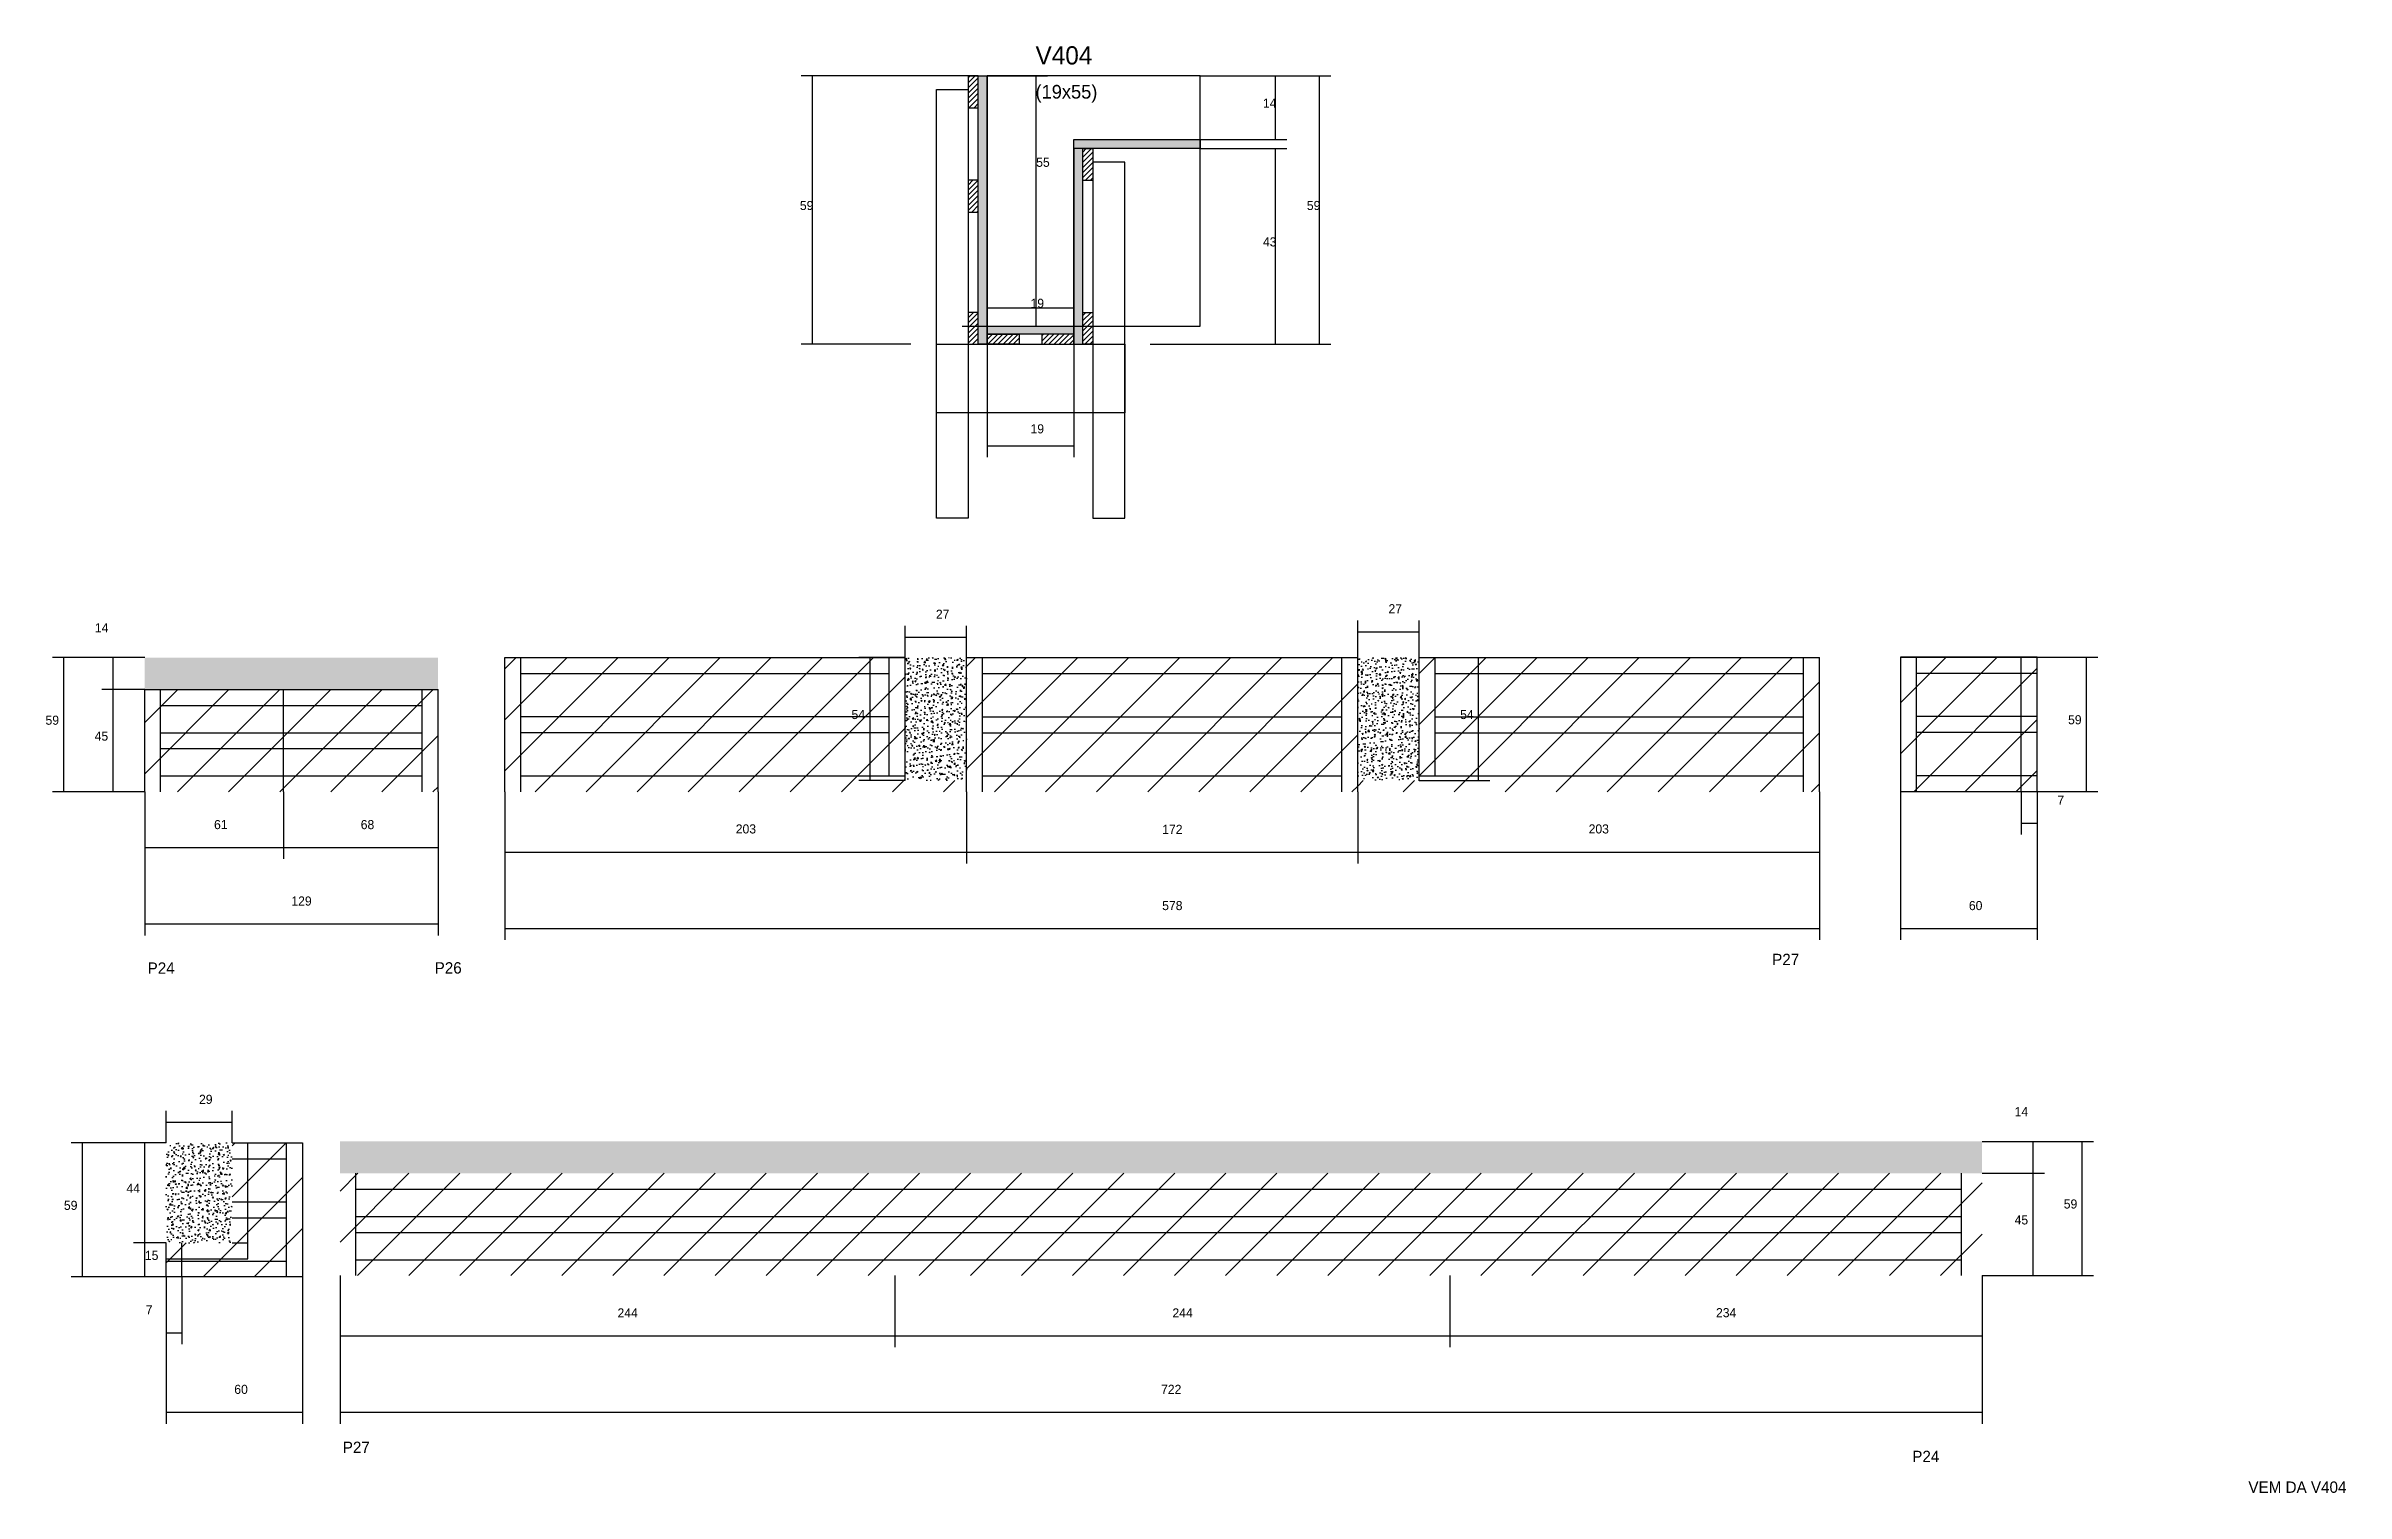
# Model space of a CAD drawing. Header units: metres. Extents: x -65046 to 21926, y -45195 to 1016.
# Drawn here: x 4365 to 5376, y -7223 to -6587 of the extents above; entities that cross this region are included whole.
import ezdxf

# ---------------------------------------------------------------- set-up
doc = ezdxf.new("R2010")
doc.units = ezdxf.units.M
for name, color, linetype in [('CONCRETO', 251, 'Continuous'), ('COTA', 241, 'Continuous'), ('Hachura', 253, 'Continuous'), ('Madeira', 126, 'Continuous'), ('NOMENCLATURA', 7, 'Continuous'), ('Painéis', 200, 'Continuous'), ('REAPROVEITAMENTO', 251, 'Continuous'), ('SARR_2.2x7', 40, 'Continuous'), ('SARR_3.5x7', 81, 'Continuous'), ('Texto Seção', 7, 'Continuous')]:
    doc.layers.add(name, color=color, linetype=linetype)

msp = doc.modelspace()

# ---------------------------------------------------------------- texts
at = {"layer": 'COTA'}
for s, p in [('14', (4900, -6614)), ('55', (4800.3, -6640)), ('59', (4696.4, -6659)), ('59', (4919.3, -6659)), ('43', (4900, -6675)), ('19', (4797.8, -6702)), ('19', (4797.8, -6757.2)), ('27', (4756.2, -6838.7)), ('27', (4955.2, -6836.3)), ('14', (4386.4, -6844.7)), ('59', (4364.7, -6885.3)), ('54', (4719.1, -6882.8)), ('54', (4986.7, -6882.8)), ('59', (5254, -6885.1)), ('45', (4386.3, -6892.3)), ('7', (5249.3, -6920.5)), ('61', (4438.8, -6931.2)), ('68', (4503.3, -6931.2)), ('203', (4668.2, -6933.1)), ('172', (4855.7, -6933.3)), ('203', (5043.2, -6933.1)), ('129', (4472.8, -6964.8)), ('578', (4855.7, -6966.8)), ('60', (5210.4, -6966.8)), ('29', (4432.2, -7052)), ('14', (5230.5, -7057.4)), ('44', (4400.3, -7091.1)), ('59', (4372.8, -7098.6)), ('59', (5252.1, -7098)), ('45', (5230.5, -7105)), ('15', (4408.4, -7120.6)), ('7', (4408.8, -7144.5)), ('244', (4616.2, -7145.9)), ('244', (4860.2, -7145.9)), ('234', (5099.2, -7145.8)), ('60', (4447.7, -7179.5)), ('722', (4855.2, -7179.5))]:
    msp.add_text(s, height=4, dxfattribs=at).set_placement(p)
at = {"layer": 'NOMENCLATURA'}
for s, p in [('P27', (5123.9, -6991)), ('P24', (4409.6, -6994.8)), ('P26', (4535.8, -6994.7)), ('P27', (4495.4, -7205.5)), ('P24', (5185.5, -7209.5))]:
    msp.add_text(s, height=5, dxfattribs=at).set_placement(p)
at = {"layer": 'Texto Seção'}
for s, height, p in [('V404', 8, (4800, -6595)), ('(19x55)', 6, (4800, -6610)), ('VEM DA V404', 5, (5333.3, -7223))]:
    msp.add_text(s, height=height, dxfattribs=at).set_placement(p)

# ---------------------------------------------------------------- hatches: boundary and pattern name
at = {"layer": 'COTA'}
h = msp.add_hatch(dxfattribs=at)
h.set_pattern_fill('AR-CONC', scale=0.03)
h.paths.add_polyline_path([(4537.3, -6855.8), (4408.3, -6855.8), (4408.3, -6855.8), (4408.3, -6869.8), (4408.3, -6869.8), (4537.3, -6869.8), (4537.3, -6869.8), (4537.3, -6855.8)])
h = msp.add_hatch(dxfattribs=at)
h.set_pattern_fill('AR-CONC', scale=0.03)
h.paths.add_polyline_path([(4769.7, -6855.8), (4742.7, -6855.8), (4742.7, -6909.8), (4769.7, -6909.8)])
h = msp.add_hatch(dxfattribs=at)
h.set_pattern_fill('AR-CONC', scale=0.03)
h.paths.add_polyline_path([(4968.7, -6858), (4968.7, -6855.8), (4941.7, -6855.8), (4941.7, -6909.8), (4968.7, -6909.8)])
h = msp.add_hatch(dxfattribs=at)
h.set_pattern_fill('AR-CONC', scale=0.03)
h.paths.add_polyline_path([(5216.2, -7068.5), (5216.2, -7082.5), (5216.2, -7082.5), (4494.2, -7082.5), (4494.2, -7082.5), (4494.2, -7068.5), (4494.2, -7068.5), (5216.2, -7068.5)])
h = msp.add_hatch(dxfattribs=at)
h.set_pattern_fill('AR-CONC', scale=0.03)
h.paths.add_polyline_path([(4446.7, -7069.1), (4417.7, -7069.1), (4417.7, -7113.1), (4446.7, -7113.1)])
at = {"layer": 'Hachura'}
h = msp.add_hatch(dxfattribs=at)
h.set_pattern_fill('ANSI31', scale=0.5)
h.paths.add_polyline_path([(4770.4, -6614), (4774.8, -6614), (4774.8, -6614), (4774.8, -6600), (4774.8, -6600), (4770.4, -6600), (4770.4, -6600), (4770.4, -6614)])
h = msp.add_hatch(color=8, dxfattribs=at)
h.dxf.hatch_style = 1
h.paths.add_polyline_path([(4774.8, -6600), (4778.8, -6600), (4778.8, -6600), (4778.8, -6718), (4778.8, -6718), (4774.8, -6718), (4774.8, -6718), (4774.8, -6600)])
h = msp.add_hatch(color=8, dxfattribs=at)
h.dxf.hatch_style = 1
h.paths.add_polyline_path([(4816.8, -6632), (4816.8, -6628), (4816.8, -6628), (4872.4, -6628), (4872.4, -6628), (4872.4, -6632), (4872.4, -6632), (4816.8, -6632)])
h = msp.add_hatch(color=8, dxfattribs=at)
h.dxf.hatch_style = 1
h.paths.add_polyline_path([(4820.8, -6632), (4816.8, -6632), (4816.8, -6632), (4816.8, -6718), (4816.8, -6718), (4820.8, -6718), (4820.8, -6718), (4820.8, -6632)])
h = msp.add_hatch(dxfattribs=at)
h.set_pattern_fill('ANSI31', scale=0.5)
h.paths.add_polyline_path([(4825.2, -6646), (4820.8, -6646), (4820.8, -6646), (4820.8, -6632), (4820.8, -6632), (4825.2, -6632), (4825.2, -6632), (4825.2, -6646)])
h = msp.add_hatch(dxfattribs=at)
h.set_pattern_fill('ANSI31', scale=0.5)
h.paths.add_polyline_path([(4770.4, -6659.9), (4774.8, -6659.9), (4774.8, -6659.9), (4774.8, -6645.9), (4774.8, -6645.9), (4770.4, -6645.9), (4770.4, -6645.9), (4770.4, -6659.9)])
h = msp.add_hatch(dxfattribs=at)
h.set_pattern_fill('ANSI31', scale=0.5)
h.paths.add_polyline_path([(4770.4, -6718), (4774.8, -6718), (4774.8, -6718), (4774.8, -6704), (4774.8, -6704), (4770.4, -6704), (4770.4, -6704), (4770.4, -6718)])
h = msp.add_hatch(dxfattribs=at)
h.set_pattern_fill('ANSI31', scale=0.5)
h.paths.add_polyline_path([(4825.2, -6718), (4820.8, -6718), (4820.8, -6718), (4820.8, -6704), (4820.8, -6704), (4825.2, -6704), (4825.2, -6704), (4825.2, -6718)])
h = msp.add_hatch(color=8, dxfattribs=at)
h.dxf.hatch_style = 1
h.paths.add_polyline_path([(4778.8, -6713.6), (4778.8, -6710), (4778.8, -6710), (4816.8, -6710), (4816.8, -6710), (4816.8, -6713.6), (4816.8, -6713.6), (4778.8, -6713.6)])
h = msp.add_hatch(dxfattribs=at)
h.set_pattern_fill('ANSI31', scale=0.5)
h.paths.add_polyline_path([(4778.8, -6718), (4778.8, -6713.6), (4778.8, -6713.6), (4792.8, -6713.6), (4792.8, -6713.6), (4792.8, -6718), (4792.8, -6718), (4778.8, -6718)])
h = msp.add_hatch(dxfattribs=at)
h.set_pattern_fill('ANSI31', scale=0.5)
h.paths.add_polyline_path([(4816.8, -6718), (4816.8, -6713.6), (4816.8, -6713.6), (4802.8, -6713.6), (4802.8, -6713.6), (4802.8, -6718), (4802.8, -6718), (4816.8, -6718)])
at = {"layer": 'REAPROVEITAMENTO'}
h = msp.add_hatch(dxfattribs=at)
h.set_pattern_fill('ANSI31', scale=5)
h.paths.add_polyline_path([(4769.7, -6909.8), (4742.7, -6909.8), (4742.7, -6909.8), (4742.7, -6855.8), (4742.7, -6855.8), (4566.7, -6855.8), (4566.7, -6855.8), (4566.7, -6914.8), (4566.7, -6914.8), (4769.7, -6914.8), (4769.7, -6914.8), (4769.7, -6909.8)])
h = msp.add_hatch(dxfattribs=at)
h.set_pattern_fill('ANSI31', scale=5)
h.paths.add_polyline_path([(4941.7, -6914.8), (4941.7, -6855.8), (4941.7, -6855.8), (4769.7, -6855.8), (4769.7, -6855.8), (4769.7, -6914.8), (4769.7, -6914.8), (4941.7, -6914.8)])
h = msp.add_hatch(dxfattribs=at)
h.set_pattern_fill('ANSI31', scale=5)
h.paths.add_polyline_path([(4968.7, -6909.8), (4941.7, -6909.8), (4941.7, -6909.8), (4941.7, -6914.8), (4941.7, -6914.8), (5144.7, -6914.8), (5144.7, -6914.8), (5144.7, -6855.8), (5144.7, -6855.8), (4968.7, -6855.8), (4968.7, -6855.8), (4968.7, -6909.8)])
h = msp.add_hatch(dxfattribs=at)
h.set_pattern_fill('ANSI31', scale=5)
h.paths.add_polyline_path([(5240.4, -6914.6), (5240.4, -6855.6), (5240.4, -6855.6), (5180.4, -6855.6), (5180.4, -6855.6), (5180.4, -6914.6), (5180.4, -6914.6), (5240.4, -6914.6)])
h = msp.add_hatch(dxfattribs=at)
h.set_pattern_fill('ANSI31', scale=5)
h.paths.add_polyline_path([(4537.3, -6914.8), (4537.3, -6869.8), (4537.3, -6869.8), (4408.3, -6869.8), (4408.3, -6869.8), (4408.3, -6914.8), (4408.3, -6914.8), (4537.3, -6914.8)])
h = msp.add_hatch(dxfattribs=at)
h.set_pattern_fill('ANSI31', scale=5)
h.paths.add_polyline_path([(4446.7, -7069.1), (4446.7, -7113.1), (4446.7, -7113.1), (4417.7, -7113.1), (4417.7, -7113.1), (4417.7, -7128.1), (4417.7, -7128.1), (4477.7, -7128.1), (4477.7, -7128.1), (4477.7, -7069.1), (4477.7, -7069.1), (4446.7, -7069.1)])
h = msp.add_hatch(dxfattribs=at)
h.set_pattern_fill('ANSI31', scale=5)
h.paths.add_polyline_path([(5216.2, -7127.5), (5216.2, -7082.5), (5216.2, -7082.5), (4494.2, -7082.5), (4494.2, -7082.5), (4494.2, -7127.5), (4494.2, -7127.5), (5216.2, -7127.5)])

# ---------------------------------------------------------------- linework, layer by layer
at = {"layer": 'CONCRETO'}
for points in [[(4872.4, -6628), (4872.4, -6600), (4778.8, -6600), (4778.8, -6628), (4778.8, -6628), (4778.8, -6710), (4816.8, -6710), (4816.8, -6628)], [(4778.8, -6710), (4872.4, -6710), (4872.4, -6600), (4778.8, -6600)]]:
    msp.add_lwpolyline(points, close=True, dxfattribs=at)
at = {"layer": 'COTA'}
for p, q in [((4770.4, -6600), (4696.9, -6600)), ((4701.9, -6718), (4701.9, -6600)), ((4770.4, -6600), (4805.3, -6600)), ((4800.3, -6710), (4800.3, -6600)), ((4872.4, -6600), (4929.8, -6600)), ((4872.4, -6600), (4910.5, -6600)), ((4905.5, -6628), (4905.5, -6600)), ((4924.8, -6718), (4924.8, -6600)), ((4872.4, -6628), (4910.5, -6628)), ((4872.4, -6632), (4910.5, -6632)), ((4905.5, -6718), (4905.5, -6632)), ((4778.8, -6718), (4778.8, -6697)), ((4778.8, -6702), (4816.8, -6702)), ((4816.8, -6718), (4816.8, -6697)), ((4767.8, -6710), (4805.3, -6710)), ((4745.2, -6718), (4696.9, -6718)), ((4778.8, -6718), (4778.8, -6767.7)), ((4816.8, -6718), (4816.8, -6767.7)), ((4850.4, -6718), (4929.8, -6718)), ((4850.4, -6718), (4910.5, -6718)), ((4778.8, -6762.7), (4816.8, -6762.7)), ((4742.7, -6855.8), (4742.7, -6841.8)), ((4769.7, -6855.8), (4769.7, -6841.8)), ((4941.7, -6855.8), (4941.7, -6839.4)), ((4941.7, -6844.4), (4968.7, -6844.4)), ((4968.7, -6855.8), (4968.7, -6839.4)), ((4408.3, -6855.8), (4367.8, -6855.8)), ((4372.8, -6914.8), (4372.8, -6855.8)), ((4408.3, -6855.8), (4389.4, -6855.8)), ((4394.4, -6869.8), (4394.4, -6855.8)), ((4742.7, -6855.8), (4722.3, -6855.8)), ((4727.3, -6909.8), (4727.3, -6855.8)), ((4742.7, -6846.8), (4769.7, -6846.8)), ((4968.7, -6855.8), (4999.8, -6855.8)), ((4994.8, -6909.8), (4994.8, -6855.8)), ((5240.4, -6855.6), (5267.1, -6855.6)), ((5262.1, -6914.6), (5262.1, -6855.6)), ((4408.3, -6869.8), (4389.4, -6869.8)), ((4408.3, -6869.8), (4389.4, -6869.8)), ((4394.4, -6914.8), (4394.4, -6869.8)), ((4408.3, -6914.8), (4367.8, -6914.8)), ((4408.3, -6914.8), (4389.4, -6914.8)), ((4408.3, -6914.8), (4408.3, -6944.3)), ((4408.3, -6914.8), (4408.3, -6977.9)), ((4469.3, -6914.8), (4469.3, -6944.3)), ((4469.3, -6914.8), (4469.3, -6944.3)), ((4537.3, -6914.8), (4537.3, -6944.3)), ((4537.3, -6914.8), (4537.3, -6977.9)), ((4566.7, -6914.8), (4566.7, -6946.3)), ((4566.7, -6914.8), (4566.7, -6979.9)), ((4742.7, -6909.8), (4722.3, -6909.8)), ((4769.7, -6914.8), (4769.7, -6946.3)), ((4769.7, -6914.8), (4769.7, -6946.3)), ((4941.7, -6914.8), (4941.7, -6946.3)), ((4941.7, -6914.8), (4941.7, -6946.3)), ((4968.7, -6909.8), (4999.8, -6909.8)), ((5144.7, -6914.8), (5144.7, -6946.3)), ((5144.7, -6914.8), (5144.7, -6979.9)), ((5180.4, -6914.6), (5180.4, -6979.9)), ((5233.4, -6914.6), (5233.4, -6933.6)), ((5240.4, -6914.6), (5240.4, -6933.6)), ((5240.4, -6914.6), (5267.1, -6914.6)), ((5240.4, -6914.6), (5240.4, -6979.9)), ((5233.4, -6928.6), (5240.4, -6928.6)), ((4408.3, -6939.3), (4469.3, -6939.3)), ((4469.3, -6939.3), (4537.3, -6939.3)), ((4566.7, -6941.3), (4769.7, -6941.3)), ((4769.7, -6941.3), (4941.7, -6941.3)), ((4941.7, -6941.3), (5144.7, -6941.3)), ((4408.3, -6972.9), (4537.3, -6972.9)), ((4566.7, -6974.9), (5144.7, -6974.9)), ((5180.4, -6974.9), (5240.4, -6974.9)), ((4417.7, -7069.1), (4417.7, -7055.1)), ((4446.7, -7069.1), (4446.7, -7055.1)), ((4417.7, -7060.1), (4446.7, -7060.1)), ((5216.2, -7068.5), (5243.6, -7068.5)), ((5216.2, -7068.5), (5265.2, -7068.5)), ((5238.6, -7082.5), (5238.6, -7068.5)), ((5260.2, -7127.5), (5260.2, -7068.5)), ((4417.7, -7069.1), (4376, -7069.1)), ((4381, -7128.1), (4381, -7069.1)), ((4417.7, -7069.1), (4403.4, -7069.1)), ((4408.4, -7113.1), (4408.4, -7069.1)), ((5216.2, -7082.5), (5243.6, -7082.5)), ((5216.2, -7082.5), (5243.6, -7082.5)), ((5238.6, -7127.5), (5238.6, -7082.5)), ((4417.7, -7113.1), (4403.4, -7113.1)), ((4417.7, -7113.1), (4403.4, -7113.1)), ((4408.4, -7128.1), (4408.4, -7113.1)), ((4417.7, -7128.1), (4376, -7128.1)), ((4417.7, -7128.1), (4403.4, -7128.1)), ((4417.7, -7128.1), (4417.7, -7157.6)), ((4417.7, -7128.1), (4417.7, -7192.6)), ((4424.7, -7128.1), (4424.7, -7157.6)), ((4477.7, -7128.1), (4477.7, -7192.6)), ((4494.2, -7127.5), (4494.2, -7159)), ((4494.2, -7127.5), (4494.2, -7192.6)), ((4738.2, -7127.5), (4738.2, -7159)), ((4738.2, -7127.5), (4738.2, -7159)), ((4982.2, -7127.5), (4982.2, -7159)), ((4982.2, -7127.5), (4982.2, -7159)), ((5216.2, -7127.5), (5216.2, -7159)), ((5216.2, -7127.5), (5216.2, -7192.6)), ((5216.2, -7127.5), (5243.6, -7127.5)), ((5216.2, -7127.5), (5265.2, -7127.5)), ((4417.7, -7152.6), (4424.7, -7152.6)), ((4494.2, -7154), (4738.2, -7154)), ((4738.2, -7154), (4982.2, -7154)), ((4982.2, -7154), (5216.2, -7154)), ((4417.7, -7187.6), (4477.7, -7187.6)), ((4494.2, -7187.6), (5216.2, -7187.6))]:
    msp.add_line(p, q, dxfattribs=at)
at = {"layer": 'Madeira'}
for points in [[(4770.4, -6614), (4774.8, -6614), (4774.8, -6600), (4770.4, -6600)], [(4825.2, -6646), (4820.8, -6646), (4820.8, -6632), (4825.2, -6632)], [(4770.4, -6659.9), (4774.8, -6659.9), (4774.8, -6645.9), (4770.4, -6645.9)], [(4770.4, -6718), (4774.8, -6718), (4774.8, -6704), (4770.4, -6704)], [(4825.2, -6718), (4820.8, -6718), (4820.8, -6704), (4825.2, -6704)], [(4778.8, -6718), (4778.8, -6713.6), (4792.8, -6713.6), (4792.8, -6718)], [(4816.8, -6718), (4816.8, -6713.6), (4802.8, -6713.6), (4802.8, -6718)]]:
    msp.add_lwpolyline(points, close=True, dxfattribs=at)
at = {"layer": 'Painéis'}
for p, q in [((4778.8, -6718), (4778.8, -6600)), ((4816.8, -6628), (4872.4, -6628)), ((4816.8, -6632), (4816.8, -6628)), ((4816.8, -6718), (4816.8, -6632)), ((4816.8, -6718), (4816.8, -6632)), ((4872.4, -6632), (4872.4, -6628)), ((4778.8, -6710), (4816.8, -6710)), ((4778.8, -6713.6), (4778.8, -6710)), ((4816.8, -6713.6), (4816.8, -6710)), ((4566.7, -6855.8), (4742.7, -6855.8)), ((4566.7, -6914.8), (4566.7, -6855.8)), ((4742.7, -6909.8), (4742.7, -6855.8)), ((4769.7, -6855.8), (4941.7, -6855.8)), ((4769.7, -6914.8), (4769.7, -6855.8)), ((4941.7, -6914.8), (4941.7, -6855.8)), ((4968.7, -6855.8), (5144.7, -6855.8)), ((4968.7, -6909.8), (4968.7, -6855.8)), ((5144.7, -6914.8), (5144.7, -6855.8)), ((5180.4, -6855.6), (5240.4, -6855.6)), ((5240.4, -6914.6), (5240.4, -6855.6)), ((4408.3, -6869.8), (4537.3, -6869.8)), ((4408.3, -6914.8), (4408.3, -6869.8)), ((4469.3, -6914.8), (4469.3, -6869.8)), ((4537.3, -6914.8), (4537.3, -6869.8))]:
    msp.add_line(p, q, dxfattribs=at)
for points in [[(4774.8, -6600), (4778.8, -6600), (4778.8, -6718), (4774.8, -6718)], [(4816.8, -6632), (4816.8, -6628), (4872.4, -6628), (4872.4, -6632)], [(4820.8, -6632), (4816.8, -6632), (4816.8, -6718), (4820.8, -6718)], [(4778.8, -6713.6), (4778.8, -6710), (4816.8, -6710), (4816.8, -6713.6)], [(5180.4, -6914.6), (5240.4, -6914.6), (5240.4, -6855.6), (5180.4, -6855.6)]]:
    msp.add_lwpolyline(points, close=True, dxfattribs=at)
msp.add_lwpolyline([(4446.7, -7069.1), (4477.7, -7069.1), (4477.7, -7128.1), (4417.7, -7128.1), (4417.7, -7113.1)], dxfattribs=at)
at = {"layer": 'SARR_2.2x7'}
for p, q in [((4573.7, -6914.8), (4573.7, -6855.8)), ((4735.7, -6907.8), (4735.7, -6855.8)), ((4776.7, -6914.8), (4776.7, -6855.8)), ((4934.7, -6914.8), (4934.7, -6855.8)), ((4975.7, -6907.8), (4975.7, -6855.8)), ((5137.7, -6914.8), (5137.7, -6855.8)), ((5187.4, -6914.6), (5187.4, -6855.6)), ((5233.4, -6914.6), (5233.4, -6855.6)), ((4573.7, -6862.8), (4735.7, -6862.8)), ((4776.7, -6862.8), (4934.7, -6862.8)), ((4975.7, -6862.8), (5137.7, -6862.8)), ((5187.4, -6862.6), (5240.4, -6862.6)), ((4415.3, -6914.8), (4415.3, -6869.8)), ((4415.3, -6876.8), (4469.3, -6876.8)), ((4469.3, -6876.8), (4530.3, -6876.8)), ((4530.3, -6914.8), (4530.3, -6869.8)), ((4573.7, -6881.7), (4735.7, -6881.7)), ((4776.7, -6881.8), (4934.7, -6881.8)), ((4975.7, -6881.8), (5137.7, -6881.8)), ((5187.4, -6881.6), (5240.4, -6881.6)), ((4415.3, -6888.8), (4469.3, -6888.8)), ((4415.3, -6895.8), (4469.3, -6895.8)), ((4469.3, -6888.8), (4530.3, -6888.8)), ((4469.3, -6895.8), (4530.3, -6895.8)), ((4573.7, -6888.7), (4735.7, -6888.7)), ((4776.7, -6888.8), (4934.7, -6888.8)), ((4975.7, -6888.8), (5137.7, -6888.8)), ((5187.4, -6888.6), (5240.4, -6888.6)), ((4415.3, -6907.8), (4469.3, -6907.8)), ((4469.3, -6907.8), (4530.3, -6907.8)), ((4573.7, -6907.8), (4742.7, -6907.8)), ((4776.7, -6907.8), (4934.7, -6907.8)), ((4968.7, -6907.8), (5137.7, -6907.8)), ((5187.4, -6907.6), (5240.4, -6907.6)), ((4446.7, -7076.1), (4470.7, -7076.1)), ((4453.7, -7113.1), (4453.7, -7069.1)), ((4470.7, -7128.1), (4470.7, -7069.1)), ((4501.2, -7127.5), (4501.2, -7082.5)), ((5207.2, -7127.5), (5207.2, -7082.5)), ((4446.7, -7095.1), (4470.7, -7095.1)), ((4501.2, -7089.5), (4738.2, -7089.5)), ((4738.2, -7089.5), (4982.2, -7089.5)), ((4982.2, -7089.5), (5207.2, -7089.5)), ((4446.7, -7102.1), (4470.7, -7102.1)), ((4501.2, -7101.5), (4738.2, -7101.5)), ((4501.2, -7108.5), (4738.2, -7108.5)), ((4738.2, -7101.5), (4982.2, -7101.5)), ((4738.2, -7108.5), (4982.2, -7108.5)), ((4982.2, -7101.5), (5207.2, -7101.5)), ((4982.2, -7108.5), (5207.2, -7108.5)), ((4424.7, -7128.1), (4424.7, -7113.1)), ((4446.7, -7113.1), (4453.7, -7113.1)), ((4453.7, -7120.1), (4453.7, -7113.1)), ((4417.7, -7120.1), (4453.7, -7120.1)), ((4417.7, -7121.1), (4470.7, -7121.1)), ((4501.2, -7120.5), (4738.2, -7120.5)), ((4738.2, -7120.5), (4982.2, -7120.5)), ((4982.2, -7120.5), (5207.2, -7120.5))]:
    msp.add_line(p, q, dxfattribs=at)
at = {"layer": 'SARR_3.5x7'}
for points in [[(4756.4, -6606), (4770.4, -6606), (4770.4, -6794.5), (4756.4, -6794.5)], [(4839.2, -6638), (4825.2, -6638), (4825.2, -6794.5), (4839.2, -6794.5)], [(4756.4, -6718), (4839.2, -6718), (4839.2, -6748.1), (4756.4, -6748.1)]]:
    msp.add_lwpolyline(points, close=True, dxfattribs=at)

msp.set_redraw_order([(e.dxf.handle, doc.entitydb.next_handle()) for e in msp.query("TEXT MTEXT ATTDEF DIMENSION ARC_DIMENSION")])  # texts and dimensions are drawn at this point

doc.saveas('drawing.dxf')
